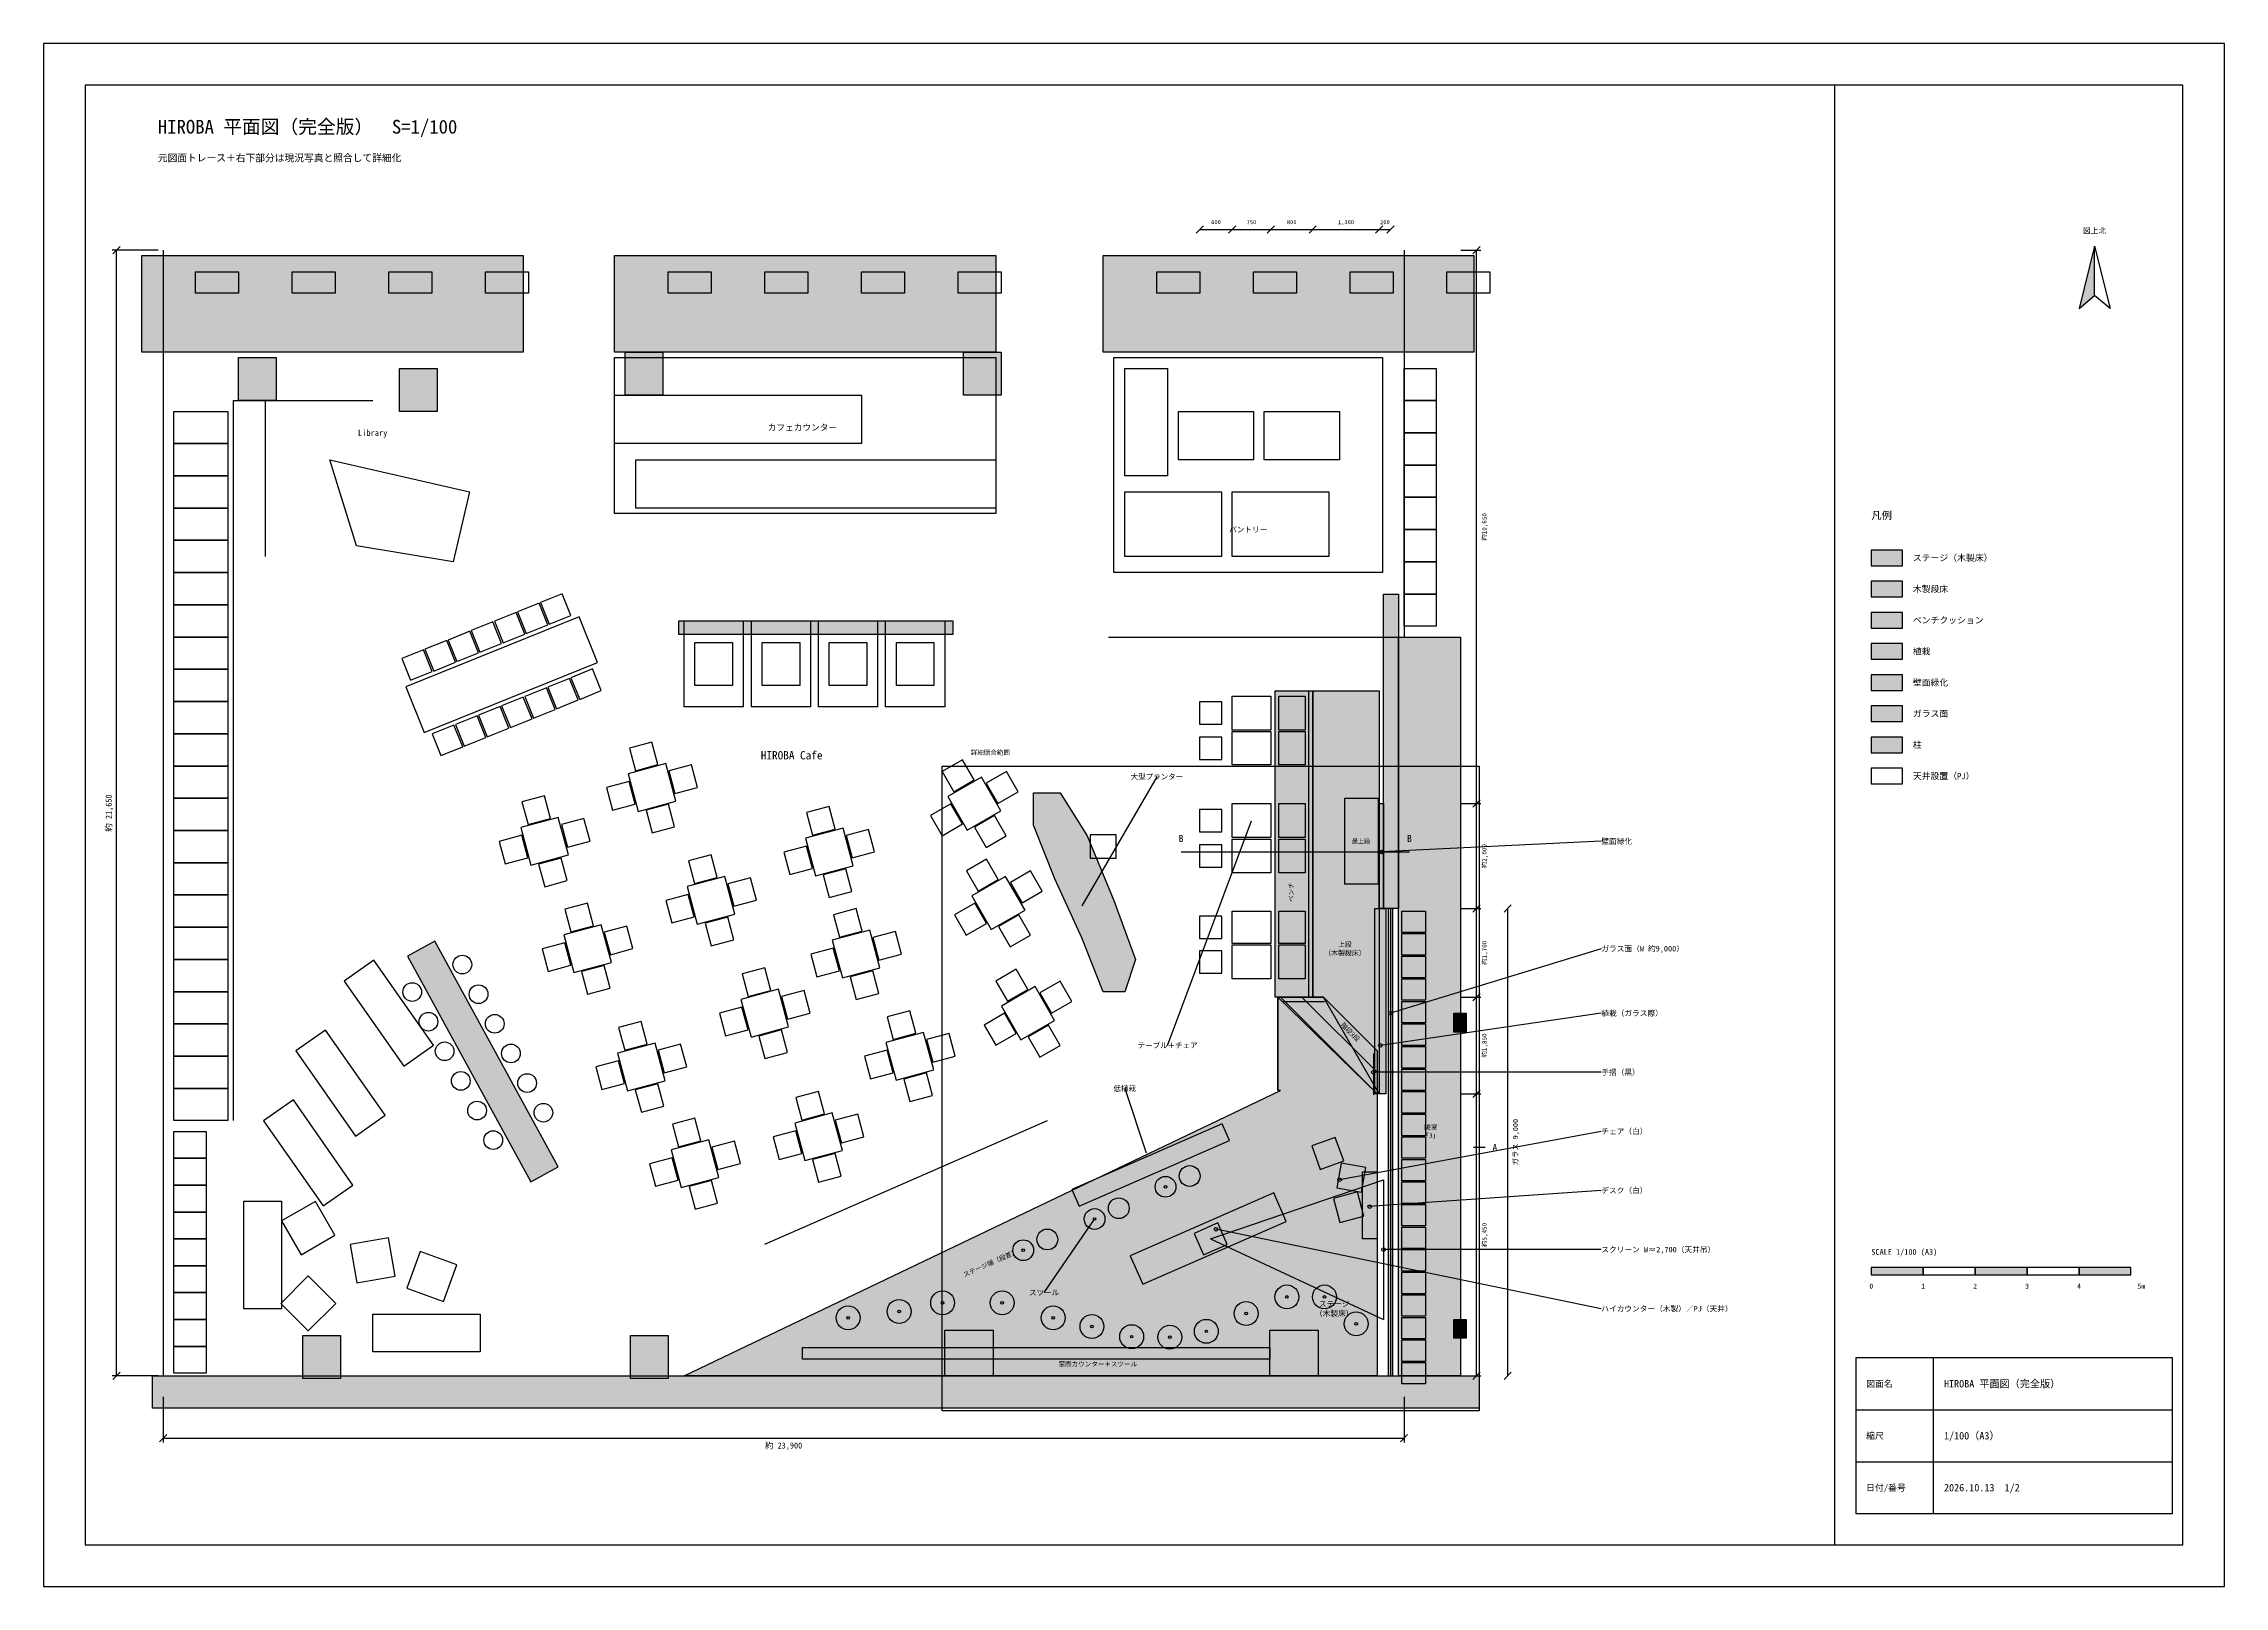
# Model space of a CAD drawing. Header units: millimetres. Extents: x 0 to 87000, y 0 to 29700.
# Drawn here: x 0 to 42000, y 0 to 29700 of the extents above; entities that cross this region are included whole.
import ezdxf
from ezdxf.enums import TextEntityAlignment as Align

# ---------------------------------------------------------------- set-up
doc = ezdxf.new("R2010")
doc.units = ezdxf.units.MM
for name, color, linetype in [('A-CEIL', 9, 'Continuous'), ('A-COLS', 8, 'Continuous'), ('A-DIMS', 2, 'Continuous'), ('A-FILL', 254, 'Continuous'), ('A-FRAME', 7, 'Continuous'), ('A-FURN', 4, 'Continuous'), ('A-GLASS', 1, 'Continuous'), ('A-PLANT', 3, 'Continuous'), ('A-TEXT', 7, 'Continuous'), ('A-WALL', 7, 'Continuous'), ('A-WOOD', 30, 'Continuous')]:
    doc.layers.add(name, color=color, linetype=linetype)
doc.styles.add('JP', font='msgothic.ttc')

msp = doc.modelspace()

# ---------------------------------------------------------------- hatches: boundary and pattern name
at = {"layer": 'A-FILL', "true_color": 0xbdbdbd}
h = msp.add_hatch(color=7, dxfattribs=at)
h.dxf.hatch_style = 1
h.paths.add_polyline_path([(1890, 25621), (9234, 25621), (9234, 23759), (1890, 23759), (1890, 25621)])
h = msp.add_hatch(color=7, dxfattribs=at)
h.dxf.hatch_style = 1
h.paths.add_polyline_path([(10993, 25621), (18338, 25621), (18338, 23759), (10993, 23759), (10993, 25621)])
h = msp.add_hatch(color=7, dxfattribs=at)
h.dxf.hatch_style = 1
h.paths.add_polyline_path([(20407, 25621), (27545, 25621), (27545, 23759), (20407, 23759), (20407, 25621)])
at = {"layer": 'A-FILL', "true_color": 0x000000}
h = msp.add_hatch(color=7, dxfattribs=at)
h.dxf.hatch_style = 1
h.paths.add_polyline_path([(39500, 25800), (39200, 24600), (39500, 24850), (39500, 25800)])
at = {"layer": 'A-FILL', "true_color": 0xa8a8a8}
h = msp.add_hatch(color=7, dxfattribs=at)
h.dxf.hatch_style = 1
h.paths.add_polyline_path([(3752, 23655), (4476, 23655), (4476, 22828), (3752, 22828), (3752, 23655)])
h = msp.add_hatch(color=7, dxfattribs=at)
h.dxf.hatch_style = 1
h.paths.add_polyline_path([(11200, 23759), (11924, 23759), (11924, 22931), (11200, 22931), (11200, 23759)])
h = msp.add_hatch(color=7, dxfattribs=at)
h.dxf.hatch_style = 1
h.paths.add_polyline_path([(17717, 23759), (18441, 23759), (18441, 22931), (17717, 22931), (17717, 23759)])
h = msp.add_hatch(color=7, dxfattribs=at)
h.dxf.hatch_style = 1
h.paths.add_polyline_path([(6855, 23448), (7579, 23448), (7579, 22621), (6855, 22621), (6855, 23448)])
at = {"layer": 'A-FILL', "true_color": 0xf1dfbd}
h = msp.add_hatch(color=7, dxfattribs=at)
h.dxf.hatch_style = 1
h.paths.add_polyline_path([(35200, 19650), (35800, 19650), (35800, 19950), (35200, 19950), (35200, 19650)])
at = {"layer": 'A-FILL', "true_color": 0xdcc095}
h = msp.add_hatch(color=7, dxfattribs=at)
h.dxf.hatch_style = 1
h.paths.add_polyline_path([(35200, 19050), (35800, 19050), (35800, 19350), (35200, 19350), (35200, 19050)])
at = {"layer": 'A-FILL', "true_color": 0x9e9e9e}
h = msp.add_hatch(color=7, dxfattribs=at)
h.dxf.hatch_style = 1
h.paths.add_polyline_path([(25807, 19103), (26097, 19103), (26097, 13052), (25807, 13052), (25807, 19103)])
at = {"layer": 'A-FILL', "true_color": 0x000000}
h = msp.add_hatch(color=7, dxfattribs=at)
h.dxf.hatch_style = 1
h.paths.add_polyline_path([(12234, 18586), (17510, 18586), (17510, 18328), (12234, 18328), (12234, 18586)])
at = {"layer": 'A-FILL', "true_color": 0xc0687a}
h = msp.add_hatch(color=7, dxfattribs=at)
h.dxf.hatch_style = 1
h.paths.add_polyline_path([(35200, 18450), (35800, 18450), (35800, 18750), (35200, 18750), (35200, 18450)])
at = {"layer": 'A-FILL', "true_color": 0xf4f4f4}
h = msp.add_hatch(color=7, dxfattribs=at)
h.dxf.hatch_style = 1
h.paths.add_polyline_path([(26097, 18276), (27286, 18276), (27286, 4052), (26097, 4052), (26097, 18276)])
at = {"layer": 'A-FILL', "true_color": 0xcfe3c4}
h = msp.add_hatch(color=7, dxfattribs=at)
h.dxf.hatch_style = 1
h.paths.add_polyline_path([(35200, 17850), (35800, 17850), (35800, 18150), (35200, 18150), (35200, 17850)])
at = {"layer": 'A-FILL', "true_color": 0xe9d3ae}
h = msp.add_hatch(color=7, dxfattribs=at)
h.dxf.hatch_style = 1
h.paths.add_polyline_path([(23717, 17241), (24441, 17241), (24441, 11345), (23717, 11345), (23717, 17241)])
at = {"layer": 'A-FILL', "true_color": 0xdcc095}
h = msp.add_hatch(color=7, dxfattribs=at)
h.dxf.hatch_style = 1
h.paths.add_polyline_path([(24441, 17241), (25724, 17241), (25724, 9483), (24648, 11345), (24441, 11345), (24441, 17241)])
at = {"layer": 'A-FILL', "true_color": 0x7fb069}
h = msp.add_hatch(color=7, dxfattribs=at)
h.dxf.hatch_style = 1
h.paths.add_polyline_path([(35200, 17250), (35800, 17250), (35800, 17550), (35200, 17550), (35200, 17250)])
at = {"layer": 'A-FILL', "true_color": 0xc0687a}
h = msp.add_hatch(color=7, dxfattribs=at)
h.dxf.hatch_style = 1
h.paths.add_polyline_path([(23790, 17138), (24297, 17138), (24297, 16486), (23790, 16486), (23790, 17138)])
at = {"layer": 'A-FILL', "true_color": 0xd6ecff}
h = msp.add_hatch(color=7, dxfattribs=at)
h.dxf.hatch_style = 1
h.paths.add_polyline_path([(35200, 16650), (35800, 16650), (35800, 16950), (35200, 16950), (35200, 16650)])
at = {"layer": 'A-FILL', "true_color": 0xc0687a}
h = msp.add_hatch(color=7, dxfattribs=at)
h.dxf.hatch_style = 1
h.paths.add_polyline_path([(23790, 16455), (24297, 16455), (24297, 15814), (23790, 15814), (23790, 16455)])
at = {"layer": 'A-FILL', "true_color": 0xa8a8a8}
h = msp.add_hatch(color=7, dxfattribs=at)
h.dxf.hatch_style = 1
h.paths.add_polyline_path([(35200, 16050), (35800, 16050), (35800, 16350), (35200, 16350), (35200, 16050)])
at = {"layer": 'A-FILL', "true_color": 0xcfe3c4}
h = msp.add_hatch(color=7, dxfattribs=at)
h.dxf.hatch_style = 1
h.paths.add_polyline_path([(19062, 15276), (19579, 15276), (20097, 14448), (20614, 13207), (21028, 12069), (20821, 11448), (20407, 11448), (19993, 12483), (19476, 13621), (19062, 14655), (19062, 15276)])
at = {"layer": 'A-FILL', "true_color": 0xc9a774}
h = msp.add_hatch(color=7, dxfattribs=at)
h.dxf.hatch_style = 1
h.paths.add_polyline_path([(25062, 15172), (25703, 15172), (25703, 13517), (25062, 13517), (25062, 15172)])
at = {"layer": 'A-FILL', "true_color": 0xc0687a}
h = msp.add_hatch(color=7, dxfattribs=at)
h.dxf.hatch_style = 1
h.paths.add_polyline_path([(23790, 15069), (24297, 15069), (24297, 14417), (23790, 14417), (23790, 15069)])
at = {"layer": 'A-FILL', "true_color": 0x7fb069}
h = msp.add_hatch(color=7, dxfattribs=at)
h.dxf.hatch_style = 1
h.paths.add_polyline_path([(25724, 15069), (25807, 15069), (25807, 13052), (25724, 13052), (25724, 15069)])
at = {"layer": 'A-FILL', "true_color": 0xc0687a}
h = msp.add_hatch(color=7, dxfattribs=at)
h.dxf.hatch_style = 1
h.paths.add_polyline_path([(23790, 14386), (24297, 14386), (24297, 13734), (23790, 13734), (23790, 14386)])
at = {"layer": 'A-FILL', "true_color": 0xcfe3c4}
h = msp.add_hatch(color=7, dxfattribs=at)
h.dxf.hatch_style = 1
h.paths.add_polyline_path([(25641, 13052), (25848, 13052), (25848, 9483), (25641, 9483), (25641, 13052)])
at = {"layer": 'A-FILL', "true_color": 0xd6ecff}
h = msp.add_hatch(color=7, dxfattribs=at)
h.dxf.hatch_style = 1
h.paths.add_polyline_path([(25896, 4052), (25986, 4052), (25986, 13052), (25896, 13052), (25896, 4052)])
at = {"layer": 'A-FILL', "true_color": 0xc0687a}
h = msp.add_hatch(color=7, dxfattribs=at)
h.dxf.hatch_style = 1
h.paths.add_polyline_path([(23790, 13000), (24297, 13000), (24297, 12379), (23790, 12379), (23790, 13000)])
at = {"layer": 'A-FILL', "true_color": 0xe6e6e6}
h = msp.add_hatch(color=7, dxfattribs=at)
h.dxf.hatch_style = 1
h.paths.add_polyline_path([(7006, 12132), (9385, 7787), (9911, 8075), (7532, 12420), (7006, 12132)])
at = {"layer": 'A-FILL', "true_color": 0xc0687a}
h = msp.add_hatch(color=7, dxfattribs=at)
h.dxf.hatch_style = 1
h.paths.add_polyline_path([(23790, 12348), (24297, 12348), (24297, 11697), (23790, 11697), (23790, 12348)])
at = {"layer": 'A-FILL', "true_color": 0xf1dfbd}
h = msp.add_hatch(color=7, dxfattribs=at)
h.dxf.hatch_style = 1
h.paths.add_polyline_path([(12338, 4052), (23821, 9545), (23769, 9545), (23769, 11345), (25683, 9483), (25683, 4052), (12338, 4052)])
at = {"layer": 'A-FILL', "true_color": 0xdcc095}
h = msp.add_hatch(color=7, dxfattribs=at)
h.dxf.hatch_style = 1
h.paths.add_polyline_path([(23769, 11345), (24648, 11345), (25683, 10310), (25683, 9483), (23769, 11345)])
at = {"layer": 'A-FILL', "true_color": 0x555555}
h = msp.add_hatch(color=7, dxfattribs=at)
h.dxf.hatch_style = 1
h.paths.add_polyline_path([(27162, 11034), (27400, 11034), (27400, 10672), (27162, 10672), (27162, 11034)])
at = {"layer": 'A-FILL', "true_color": 0xcfe3c4}
h = msp.add_hatch(color=7, dxfattribs=at)
h.dxf.hatch_style = 1
h.paths.add_polyline_path([(19944, 7321), (22841, 8583), (22701, 8904), (19804, 7642), (19944, 7321)])
at = {"layer": 'A-FILL', "true_color": 0xe8cfa3}
h = msp.add_hatch(color=7, dxfattribs=at)
h.dxf.hatch_style = 1
h.paths.add_polyline_path([(21169, 5815), (23931, 7025), (23690, 7575), (20928, 6364), (21169, 5815)])
at = {"layer": 'A-FILL', "true_color": 0x000000}
h = msp.add_hatch(color=7, dxfattribs=at)
h.dxf.hatch_style = 1
h.paths.add_polyline_path([(35200, 6000), (36200, 6000), (36200, 6140), (35200, 6140), (35200, 6000)])
h = msp.add_hatch(color=7, dxfattribs=at)
h.dxf.hatch_style = 1
h.paths.add_polyline_path([(37200, 6000), (38200, 6000), (38200, 6140), (37200, 6140), (37200, 6000)])
h = msp.add_hatch(color=7, dxfattribs=at)
h.dxf.hatch_style = 1
h.paths.add_polyline_path([(39200, 6000), (40200, 6000), (40200, 6140), (39200, 6140), (39200, 6000)])
at = {"layer": 'A-FILL', "true_color": 0x555555}
h = msp.add_hatch(color=7, dxfattribs=at)
h.dxf.hatch_style = 1
h.paths.add_polyline_path([(27162, 5138), (27400, 5138), (27400, 4776), (27162, 4776), (27162, 5138)])
at = {"layer": 'A-FILL', "true_color": 0xa8a8a8}
h = msp.add_hatch(color=7, dxfattribs=at)
h.dxf.hatch_style = 1
h.paths.add_polyline_path([(4993, 4828), (5717, 4828), (5717, 4000), (4993, 4000), (4993, 4828)])
h = msp.add_hatch(color=7, dxfattribs=at)
h.dxf.hatch_style = 1
h.paths.add_polyline_path([(11303, 4828), (12028, 4828), (12028, 4000), (11303, 4000), (11303, 4828)])
h = msp.add_hatch(color=7, dxfattribs=at)
h.dxf.hatch_style = 1
h.paths.add_polyline_path([(17355, 4931), (18286, 4931), (18286, 4052), (17355, 4052), (17355, 4931)])
h = msp.add_hatch(color=7, dxfattribs=at)
h.dxf.hatch_style = 1
h.paths.add_polyline_path([(23614, 4931), (24545, 4931), (24545, 4052), (23614, 4052), (23614, 4931)])
at = {"layer": 'A-FILL', "true_color": 0xe7e7e7}
h = msp.add_hatch(color=7, dxfattribs=at)
h.dxf.hatch_style = 1
h.paths.add_polyline_path([(14614, 4600), (23614, 4600), (23614, 4372), (14614, 4372), (14614, 4600)])
at = {"layer": 'A-FILL', "true_color": 0x222222}
h = msp.add_hatch(color=7, dxfattribs=at)
h.dxf.hatch_style = 1
h.paths.add_polyline_path([(2097, 4052), (27648, 4052), (27648, 3431), (2097, 3431), (2097, 4052)])

# ---------------------------------------------------------------- linework, layer by layer
at = {"layer": 'A-CEIL'}
for points in [[(5510, 21690), (8200, 21069), (7890, 19724), (6028, 20034), (5510, 21690)], [(35200, 15450), (35800, 15450), (35800, 15750), (35200, 15750), (35200, 15450)], [(20157, 14016), (20657, 14016), (20657, 14466), (20157, 14466), (20157, 14016)], [(22337, 6383), (22795, 6584), (22615, 6996), (22157, 6795), (22337, 6383)]]:
    msp.add_lwpolyline(points, close=True, dxfattribs=at)
for points in [[(22476, 6690), (25807, 7828)], [(25807, 7828), (25807, 5138)], [(22476, 6690), (25807, 5138)]]:
    msp.add_lwpolyline(points, dxfattribs=at)
at = {"layer": 'A-COLS'}
for points in [[(3752, 23655), (4476, 23655), (4476, 22828), (3752, 22828), (3752, 23655)], [(11200, 23759), (11924, 23759), (11924, 22931), (11200, 22931), (11200, 23759)], [(17717, 23759), (18441, 23759), (18441, 22931), (17717, 22931), (17717, 23759)], [(6855, 23448), (7579, 23448), (7579, 22621), (6855, 22621), (6855, 23448)], [(35200, 16050), (35800, 16050), (35800, 16350), (35200, 16350), (35200, 16050)], [(4993, 4828), (5717, 4828), (5717, 4000), (4993, 4000), (4993, 4828)], [(11303, 4828), (12028, 4828), (12028, 4000), (11303, 4000), (11303, 4828)], [(17355, 4931), (18286, 4931), (18286, 4052), (17355, 4052), (17355, 4931)], [(23614, 4931), (24545, 4931), (24545, 4052), (23614, 4052), (23614, 4931)]]:
    msp.add_lwpolyline(points, close=True, dxfattribs=at)
at = {"layer": 'A-DIMS'}
for points in [[(22199, 26054), (22339, 26194)], [(22269, 26124), (22890, 26124)], [(22820, 26054), (22960, 26194)], [(22820, 26054), (22960, 26194)], [(22890, 26124), (23634, 26124)], [(23564, 26054), (23704, 26194)], [(23564, 26054), (23704, 26194)], [(23634, 26124), (24441, 26124)], [(24371, 26054), (24511, 26194)], [(24371, 26054), (24511, 26194)], [(24441, 26124), (25724, 26124)], [(25654, 26054), (25794, 26194)], [(25654, 26054), (25794, 26194)], [(25724, 26124), (25941, 26124)], [(25871, 26054), (26011, 26194)], [(2203, 25724), (1323, 25724)], [(1333, 25654), (1473, 25794)], [(1403, 4052), (1403, 25724)], [(27297, 25724), (27677, 25724)], [(27527, 25654), (27667, 25794)], [(27597, 15069), (27597, 25724)], [(27527, 14999), (27667, 15139)], [(27527, 14999), (27667, 15139)], [(27297, 15069), (27677, 15069)], [(27297, 15069), (27677, 15069)], [(27597, 13052), (27597, 15069)], [(21907, 14138), (26303, 14138)], [(27297, 13052), (27677, 13052)], [(27297, 13052), (27677, 13052)], [(27527, 12982), (27667, 13122)], [(27527, 12982), (27667, 13122)], [(27597, 11345), (27597, 13052)], [(28127, 12982), (28267, 13122)], [(28197, 4052), (28197, 13052)], [(27297, 11345), (27677, 11345)], [(27297, 11345), (27677, 11345)], [(27527, 11275), (27667, 11415)], [(27527, 11275), (27667, 11415)], [(27597, 9483), (27597, 11345)], [(27297, 9483), (27677, 9483)], [(27297, 9483), (27677, 9483)], [(27527, 9413), (27667, 9553)], [(27527, 9413), (27667, 9553)], [(27597, 4052), (27597, 9483)], [(2203, 4052), (1323, 4052)], [(1333, 3982), (1473, 4122)], [(27297, 4052), (27677, 4052)], [(27527, 3982), (27667, 4122)], [(28127, 3982), (28267, 4122)], [(2303, 3652), (2303, 2772)], [(26200, 3652), (26200, 2772)], [(2233, 2782), (2373, 2922)], [(2303, 2852), (26200, 2852)], [(26130, 2782), (26270, 2922)]]:
    msp.add_lwpolyline(points, dxfattribs=at)
at = {"layer": 'A-FRAME'}
msp.add_lwpolyline([(17303, 15793), (27648, 15793), (27648, 3379), (17303, 3379), (17303, 15793)], close=True, dxfattribs=at)
at = {"layer": 'A-FURN'}
for points in [[(0, 0), (42000, 0), (42000, 29700), (0, 29700), (0, 0)], [(800, 800), (41200, 800), (41200, 28900), (800, 28900), (800, 800)], [(1890, 25621), (9234, 25621), (9234, 23759), (1890, 23759), (1890, 25621)], [(10993, 25621), (18338, 25621), (18338, 23759), (10993, 23759), (10993, 25621)], [(20407, 25621), (27545, 25621), (27545, 23759), (20407, 23759), (20407, 25621)], [(39500, 25800), (39200, 24600), (39500, 24850), (39500, 25800)], [(39500, 25800), (39800, 24600), (39500, 24850), (39500, 25800)], [(2924, 25310), (3752, 25310), (3752, 24897), (2924, 24897), (2924, 25310)], [(4786, 25310), (5614, 25310), (5614, 24897), (4786, 24897), (4786, 25310)], [(6648, 25310), (7476, 25310), (7476, 24897), (6648, 24897), (6648, 25310)], [(8510, 25310), (9338, 25310), (9338, 24897), (8510, 24897), (8510, 25310)], [(12028, 25310), (12855, 25310), (12855, 24897), (12028, 24897), (12028, 25310)], [(13890, 25310), (14717, 25310), (14717, 24897), (13890, 24897), (13890, 25310)], [(15752, 25310), (16579, 25310), (16579, 24897), (15752, 24897), (15752, 25310)], [(17614, 25310), (18441, 25310), (18441, 24897), (17614, 24897), (17614, 25310)], [(21441, 25310), (22269, 25310), (22269, 24897), (21441, 24897), (21441, 25310)], [(23303, 25310), (24131, 25310), (24131, 24897), (23303, 24897), (23303, 25310)], [(25166, 25310), (25993, 25310), (25993, 24897), (25166, 24897), (25166, 25310)], [(27028, 25310), (27855, 25310), (27855, 24897), (27028, 24897), (27028, 25310)], [(10993, 23655), (18338, 23655), (18338, 20655), (10993, 20655), (10993, 23655)], [(20614, 23655), (25786, 23655), (25786, 19517), (20614, 19517), (20614, 23655)], [(20821, 23448), (21648, 23448), (21648, 21379), (20821, 21379), (20821, 23448)], [(26200, 23448), (26821, 23448), (26821, 22828), (26200, 22828), (26200, 23448)], [(10993, 22931), (15752, 22931), (15752, 22000), (10993, 22000), (10993, 22931)], [(26200, 22828), (26821, 22828), (26821, 22207), (26200, 22207), (26200, 22828)], [(2510, 22621), (3545, 22621), (3545, 22000), (2510, 22000), (2510, 22621)], [(21855, 22621), (23303, 22621), (23303, 21690), (21855, 21690), (21855, 22621)], [(23510, 22621), (24959, 22621), (24959, 21690), (23510, 21690), (23510, 22621)], [(2510, 22000), (3545, 22000), (3545, 21379), (2510, 21379), (2510, 22000)], [(26200, 22207), (26821, 22207), (26821, 21586), (26200, 21586), (26200, 22207)], [(11407, 21690), (18338, 21690), (18338, 20759), (11407, 20759), (11407, 21690)], [(26200, 21586), (26821, 21586), (26821, 20966), (26200, 20966), (26200, 21586)], [(2510, 21379), (3545, 21379), (3545, 20759), (2510, 20759), (2510, 21379)], [(20821, 21069), (22683, 21069), (22683, 19828), (20821, 19828), (20821, 21069)], [(22890, 21069), (24752, 21069), (24752, 19828), (22890, 19828), (22890, 21069)], [(2510, 20759), (3545, 20759), (3545, 20138), (2510, 20138), (2510, 20759)], [(26200, 20966), (26821, 20966), (26821, 20345), (26200, 20345), (26200, 20966)], [(26200, 20345), (26821, 20345), (26821, 19724), (26200, 19724), (26200, 20345)], [(2510, 20138), (3545, 20138), (3545, 19517), (2510, 19517), (2510, 20138)], [(2510, 19517), (3545, 19517), (3545, 18897), (2510, 18897), (2510, 19517)], [(26200, 19724), (26821, 19724), (26821, 19103), (26200, 19103), (26200, 19724)], [(9294, 18342), (9711, 18510), (9543, 18927), (9126, 18759), (9294, 18342)], [(9739, 18521), (10157, 18690), (9988, 19107), (9571, 18939), (9739, 18521)], [(26200, 19103), (26821, 19103), (26821, 18483), (26200, 18483), (26200, 19103)], [(2510, 18897), (3545, 18897), (3545, 18276), (2510, 18276), (2510, 18897)], [(7330, 16437), (10668, 17786), (10312, 18666), (6974, 17318), (7330, 16437)], [(8404, 17982), (8821, 18151), (8653, 18568), (8236, 18399), (8404, 17982)], [(8849, 18162), (9266, 18330), (9098, 18748), (8681, 18579), (8849, 18162)], [(12234, 18586), (17510, 18586), (17510, 18328), (12234, 18328), (12234, 18586)], [(12338, 18586), (13476, 18586), (13476, 16931), (12338, 16931), (12338, 18586)], [(13631, 18586), (14769, 18586), (14769, 16931), (13631, 16931), (13631, 18586)], [(14924, 18586), (16062, 18586), (16062, 16931), (14924, 16931), (14924, 18586)], [(16217, 18586), (17355, 18586), (17355, 16931), (16217, 16931), (16217, 18586)], [(35200, 18450), (35800, 18450), (35800, 18750), (35200, 18750), (35200, 18450)], [(2510, 18276), (3545, 18276), (3545, 17655), (2510, 17655), (2510, 18276)], [(7514, 17622), (7931, 17791), (7763, 18208), (7345, 18040), (7514, 17622)], [(7959, 17802), (8376, 17971), (8208, 18388), (7791, 18219), (7959, 17802)], [(12545, 18172), (13269, 18172), (13269, 17345), (12545, 17345), (12545, 18172)], [(13838, 18172), (14562, 18172), (14562, 17345), (13838, 17345), (13838, 18172)], [(15131, 18172), (15855, 18172), (15855, 17345), (15131, 17345), (15131, 18172)], [(16424, 18172), (17148, 18172), (17148, 17345), (16424, 17345), (16424, 18172)], [(26097, 18276), (27286, 18276), (27286, 4052), (26097, 4052), (26097, 18276)], [(2510, 17655), (3545, 17655), (3545, 17034), (2510, 17034), (2510, 17655)], [(7069, 17443), (7486, 17611), (7318, 18028), (6900, 17860), (7069, 17443)], [(10324, 17075), (10741, 17244), (10572, 17661), (10155, 17492), (10324, 17075)], [(9434, 16715), (9851, 16884), (9682, 17301), (9265, 17133), (9434, 16715)], [(9879, 16895), (10296, 17064), (10127, 17481), (9710, 17312), (9879, 16895)], [(23717, 17241), (24441, 17241), (24441, 11345), (23717, 11345), (23717, 17241)], [(2510, 17034), (3545, 17034), (3545, 16414), (2510, 16414), (2510, 17034)], [(8544, 16356), (8961, 16524), (8792, 16942), (8375, 16773), (8544, 16356)], [(8989, 16536), (9406, 16704), (9237, 17121), (8820, 16953), (8989, 16536)], [(22261, 16597), (22691, 16597), (22691, 17027), (22261, 17027), (22261, 16597)], [(22890, 17138), (23634, 17138), (23634, 16486), (22890, 16486), (22890, 17138)], [(23790, 17138), (24297, 17138), (24297, 16486), (23790, 16486), (23790, 17138)], [(2510, 16414), (3545, 16414), (3545, 15793), (2510, 15793), (2510, 16414)], [(7653, 15996), (8071, 16165), (7902, 16582), (7485, 16413), (7653, 15996)], [(8098, 16176), (8516, 16345), (8347, 16762), (7930, 16593), (8098, 16176)], [(22890, 16455), (23634, 16455), (23634, 15814), (22890, 15814), (22890, 16455)], [(23790, 16455), (24297, 16455), (24297, 15814), (23790, 15814), (23790, 16455)], [(11832, 15819), (11716, 16254), (11281, 16137), (11398, 15703), (11832, 15819)], [(22261, 15919), (22691, 15919), (22691, 16349), (22261, 16349), (22261, 15919)], [(2510, 15793), (3545, 15793), (3545, 15172), (2510, 15172), (2510, 15793)], [(11452, 14920), (12177, 15114), (11982, 15839), (11258, 15644), (11452, 14920)], [(12157, 15264), (12592, 15381), (12475, 15815), (12041, 15699), (12157, 15264)], [(17921, 15524), (17696, 15913), (17307, 15688), (17532, 15299), (17921, 15524)], [(17787, 14557), (18436, 14932), (18061, 15581), (17412, 15206), (17787, 14557)], [(18379, 15072), (18768, 15297), (18543, 15686), (18154, 15461), (18379, 15072)], [(2510, 15172), (3545, 15172), (3545, 14552), (2510, 14552), (2510, 15172)], [(9763, 14785), (9647, 15219), (9212, 15103), (9329, 14668), (9763, 14785)], [(11277, 15494), (10843, 15378), (10959, 14943), (11394, 15060), (11277, 15494)], [(9383, 13886), (10108, 14080), (9913, 14804), (9189, 14610), (9383, 13886)], [(10088, 14230), (10523, 14346), (10406, 14781), (9972, 14664), (10088, 14230)], [(11602, 14940), (11719, 14505), (12153, 14621), (12037, 15056), (11602, 14940)], [(15246, 14578), (15130, 15012), (14695, 14896), (14811, 14461), (15246, 14578)], [(17470, 15066), (17080, 14841), (17305, 14452), (17695, 14677), (17470, 15066)], [(17927, 14614), (18152, 14225), (18541, 14450), (18316, 14839), (17927, 14614)], [(22261, 14528), (22691, 14528), (22691, 14958), (22261, 14958), (22261, 14528)], [(22890, 15069), (23634, 15069), (23634, 14417), (22890, 14417), (22890, 15069)], [(23790, 15069), (24297, 15069), (24297, 14417), (23790, 14417), (23790, 15069)], [(2510, 14552), (3545, 14552), (3545, 13931), (2510, 13931), (2510, 14552)], [(9209, 14460), (8774, 14343), (8890, 13909), (9325, 14025), (9209, 14460)], [(14866, 13679), (15590, 13873), (15396, 14597), (14672, 14403), (14866, 13679)], [(15571, 14023), (16005, 14139), (15889, 14574), (15454, 14457), (15571, 14023)], [(22890, 14386), (23634, 14386), (23634, 13734), (22890, 13734), (22890, 14386)], [(23790, 14386), (24297, 14386), (24297, 13734), (23790, 13734), (23790, 14386)], [(2510, 13931), (3545, 13931), (3545, 13310), (2510, 13310), (2510, 13931)], [(9533, 13905), (9650, 13470), (10084, 13587), (9968, 14022), (9533, 13905)], [(12970, 13647), (12854, 14081), (12419, 13965), (12536, 13530), (12970, 13647)], [(14691, 14253), (14257, 14137), (14373, 13702), (14808, 13818), (14691, 14253)], [(18387, 13610), (18162, 13999), (17772, 13774), (17997, 13385), (18387, 13610)], [(22261, 13845), (22691, 13845), (22691, 14275), (22261, 14275), (22261, 13845)], [(12590, 12748), (13314, 12942), (13120, 13666), (12396, 13472), (12590, 12748)], [(13295, 13092), (13730, 13208), (13613, 13643), (13178, 13526), (13295, 13092)], [(15016, 13698), (15132, 13263), (15567, 13380), (15451, 13815), (15016, 13698)], [(18252, 12643), (18902, 13018), (18527, 13667), (17877, 13292), (18252, 12643)], [(18844, 13158), (19234, 13383), (19009, 13773), (18619, 13548), (18844, 13158)], [(2510, 13310), (3545, 13310), (3545, 12690), (2510, 12690), (2510, 13310)], [(10591, 12716), (10474, 13150), (10040, 13034), (10156, 12599), (10591, 12716)], [(12415, 13322), (11981, 13206), (12097, 12771), (12532, 12887), (12415, 13322)], [(15763, 12612), (15647, 13047), (15212, 12930), (15329, 12496), (15763, 12612)], [(17935, 13153), (17545, 12928), (17770, 12538), (18160, 12763), (17935, 13153)], [(2510, 12690), (3545, 12690), (3545, 12069), (2510, 12069), (2510, 12690)], [(10211, 11817), (10935, 12011), (10741, 12735), (10017, 12541), (10211, 11817)], [(10916, 12161), (11350, 12277), (11234, 12712), (10799, 12595), (10916, 12161)], [(12740, 12767), (12857, 12332), (13291, 12449), (13175, 12884), (12740, 12767)], [(15383, 11713), (16108, 11907), (15913, 12632), (15189, 12438), (15383, 11713)], [(16088, 12057), (16523, 12174), (16406, 12608), (15972, 12492), (16088, 12057)], [(18392, 12701), (18617, 12311), (19007, 12536), (18782, 12926), (18392, 12701)], [(22261, 12475), (22691, 12475), (22691, 12905), (22261, 12905), (22261, 12475)], [(22890, 13000), (23634, 13000), (23634, 12379), (22890, 12379), (22890, 13000)], [(23790, 13000), (24297, 13000), (24297, 12379), (23790, 12379), (23790, 13000)], [(26159, 13000), (26614, 13000), (26614, 12586), (26159, 12586), (26159, 13000)], [(7006, 12132), (9385, 7787), (9911, 8075), (7532, 12420), (7006, 12132)], [(10036, 12391), (9601, 12274), (9718, 11840), (10153, 11956), (10036, 12391)], [(15209, 12288), (14774, 12171), (14890, 11736), (15325, 11853), (15209, 12288)], [(22261, 11807), (22691, 11807), (22691, 12237), (22261, 12237), (22261, 11807)], [(22890, 12348), (23634, 12348), (23634, 11697), (22890, 11697), (22890, 12348)], [(23790, 12348), (24297, 12348), (24297, 11697), (23790, 11697), (23790, 12348)], [(26159, 12566), (26614, 12566), (26614, 12152), (26159, 12152), (26159, 12566)], [(2510, 12069), (3545, 12069), (3545, 11448), (2510, 11448), (2510, 12069)], [(5788, 11653), (6935, 10015), (7509, 10416), (6361, 12054), (5788, 11653)], [(10361, 11836), (10477, 11401), (10912, 11518), (10795, 11953), (10361, 11836)], [(14005, 11474), (13888, 11909), (13454, 11792), (13570, 11358), (14005, 11474)], [(15533, 11733), (15650, 11298), (16084, 11414), (15968, 11849), (15533, 11733)], [(18956, 11489), (18731, 11879), (18341, 11654), (18566, 11264), (18956, 11489)], [(26159, 12131), (26614, 12131), (26614, 11717), (26159, 11717), (26159, 12131)], [(2510, 11448), (3545, 11448), (3545, 10828), (2510, 10828), (2510, 11448)], [(12338, 4052), (23821, 9545), (23769, 9545), (23769, 11345), (25683, 9483), (25683, 4052), (12338, 4052)], [(13624, 10575), (14349, 10769), (14155, 11494), (13430, 11300), (13624, 10575)], [(14329, 10919), (14764, 11036), (14648, 11471), (14213, 11354), (14329, 10919)], [(18821, 10522), (19471, 10897), (19096, 11547), (18446, 11172), (18821, 10522)], [(19413, 11037), (19803, 11262), (19578, 11652), (19188, 11427), (19413, 11037)], [(23769, 11345), (24648, 11345), (25683, 10310), (25683, 9483), (23769, 11345)], [(26159, 11697), (26614, 11697), (26614, 11283), (26159, 11283), (26159, 11697)], [(13450, 11150), (13015, 11033), (13132, 10598), (13566, 10715), (13450, 11150)], [(16798, 10647), (16681, 11081), (16247, 10965), (16363, 10530), (16798, 10647)], [(18504, 11032), (18114, 10807), (18339, 10417), (18729, 10642), (18504, 11032)], [(26159, 11262), (26614, 11262), (26614, 10848), (26159, 10848), (26159, 11262)], [(27162, 11034), (27400, 11034), (27400, 10672), (27162, 10672), (27162, 11034)], [(2510, 10828), (3545, 10828), (3545, 10207), (2510, 10207), (2510, 10828)], [(4857, 10308), (6004, 8670), (6578, 9071), (5430, 10710), (4857, 10308)], [(11625, 10440), (11509, 10874), (11074, 10758), (11191, 10323), (11625, 10440)], [(13775, 10595), (13891, 10160), (14326, 10277), (14209, 10711), (13775, 10595)], [(16418, 9748), (17142, 9942), (16948, 10666), (16223, 10472), (16418, 9748)], [(17123, 10092), (17557, 10208), (17441, 10643), (17006, 10526), (17123, 10092)], [(18961, 10580), (19186, 10190), (19576, 10415), (19351, 10805), (18961, 10580)], [(26159, 10828), (26614, 10828), (26614, 10414), (26159, 10414), (26159, 10828)], [(2510, 10207), (3545, 10207), (3545, 9586), (2510, 9586), (2510, 10207)], [(11071, 10115), (10636, 9999), (10752, 9564), (11187, 9680), (11071, 10115)], [(11245, 9541), (11970, 9735), (11776, 10459), (11051, 10265), (11245, 9541)], [(11950, 9885), (12385, 10001), (12268, 10436), (11834, 10320), (11950, 9885)], [(16243, 10322), (15808, 10206), (15925, 9771), (16359, 9887), (16243, 10322)], [(26159, 10393), (26614, 10393), (26614, 9979), (26159, 9979), (26159, 10393)], [(11395, 9560), (11512, 9126), (11946, 9242), (11830, 9677), (11395, 9560)], [(16568, 9767), (16684, 9332), (17119, 9449), (17002, 9884), (16568, 9767)], [(26159, 9959), (26614, 9959), (26614, 9545), (26159, 9545), (26159, 9959)], [(2510, 9586), (3545, 9586), (3545, 8966), (2510, 8966), (2510, 9586)], [(4236, 8963), (5383, 7325), (5957, 7726), (4810, 9365), (4236, 8963)], [(15039, 9095), (14923, 9530), (14488, 9413), (14605, 8978), (15039, 9095)], [(26159, 9524), (26614, 9524), (26614, 9110), (26159, 9110), (26159, 9524)], [(12660, 8578), (12543, 9012), (12109, 8896), (12225, 8461), (12660, 8578)], [(14659, 8196), (15383, 8390), (15189, 9114), (14465, 8920), (14659, 8196)], [(15364, 8540), (15799, 8657), (15682, 9091), (15247, 8975), (15364, 8540)], [(26159, 9090), (26614, 9090), (26614, 8676), (26159, 8676), (26159, 9090)], [(2510, 8759), (3131, 8759), (3131, 8241), (2510, 8241), (2510, 8759)], [(12280, 7679), (13004, 7873), (12810, 8597), (12086, 8403), (12280, 7679)], [(12985, 8023), (13419, 8139), (13303, 8574), (12868, 8457), (12985, 8023)], [(14484, 8770), (14050, 8654), (14166, 8219), (14601, 8336), (14484, 8770)], [(24588, 8027), (25039, 8191), (24874, 8642), (24423, 8478), (24588, 8027)], [(26159, 8655), (26614, 8655), (26614, 8241), (26159, 8241), (26159, 8655)], [(2510, 8241), (3131, 8241), (3131, 7724), (2510, 7724), (2510, 8241)], [(12105, 8253), (11670, 8137), (11787, 7702), (12222, 7818), (12105, 8253)], [(14809, 8215), (14926, 7781), (15360, 7897), (15244, 8332), (14809, 8215)], [(24908, 7674), (25381, 7591), (25464, 8064), (24992, 8147), (24908, 7674)], [(25403, 7983), (25683, 7983), (25683, 6690), (25403, 6690), (25403, 7983)], [(26159, 8221), (26614, 8221), (26614, 7807), (26159, 7807), (26159, 8221)], [(2510, 7724), (3131, 7724), (3131, 7207), (2510, 7207), (2510, 7724)], [(12430, 7698), (12546, 7263), (12981, 7380), (12864, 7815), (12430, 7698)], [(24965, 7006), (25428, 7130), (25304, 7594), (24841, 7470), (24965, 7006)], [(26159, 7786), (26614, 7786), (26614, 7372), (26159, 7372), (26159, 7786)], [(2510, 7207), (3131, 7207), (3131, 6690), (2510, 6690), (2510, 7207)], [(3855, 7414), (4579, 7414), (4579, 5345), (3855, 5345), (3855, 7414)], [(4959, 6384), (5609, 6759), (5234, 7409), (4584, 7034), (4959, 6384)], [(26159, 7352), (26614, 7352), (26614, 6938), (26159, 6938), (26159, 7352)], [(26159, 6917), (26614, 6917), (26614, 6503), (26159, 6503), (26159, 6917)], [(2510, 6690), (3131, 6690), (3131, 6172), (2510, 6172), (2510, 6690)], [(6034, 5841), (6772, 5972), (6642, 6710), (5904, 6580), (6034, 5841)], [(6995, 5741), (7700, 5485), (7957, 6190), (7252, 6446), (6995, 5741)], [(26159, 6483), (26614, 6483), (26614, 6069), (26159, 6069), (26159, 6483)], [(2510, 6172), (3131, 6172), (3131, 5655), (2510, 5655), (2510, 6172)], [(5097, 4918), (5627, 5448), (5097, 5979), (4566, 5448), (5097, 4918)], [(26159, 6048), (26614, 6048), (26614, 5634), (26159, 5634), (26159, 6048)], [(35200, 6000), (36200, 6000), (36200, 6140), (35200, 6140), (35200, 6000)], [(36200, 6000), (37200, 6000), (37200, 6140), (36200, 6140), (36200, 6000)], [(37200, 6000), (38200, 6000), (38200, 6140), (37200, 6140), (37200, 6000)], [(38200, 6000), (39200, 6000), (39200, 6140), (38200, 6140), (38200, 6000)], [(39200, 6000), (40200, 6000), (40200, 6140), (39200, 6140), (39200, 6000)], [(2510, 5655), (3131, 5655), (3131, 5138), (2510, 5138), (2510, 5655)], [(26159, 5614), (26614, 5614), (26614, 5200), (26159, 5200), (26159, 5614)], [(2510, 5138), (3131, 5138), (3131, 4621), (2510, 4621), (2510, 5138)], [(6338, 5241), (8407, 5241), (8407, 4517), (6338, 4517), (6338, 5241)], [(26159, 5179), (26614, 5179), (26614, 4766), (26159, 4766), (26159, 5179)], [(27162, 5138), (27400, 5138), (27400, 4776), (27162, 4776), (27162, 5138)], [(2510, 4621), (3131, 4621), (3131, 4103), (2510, 4103), (2510, 4621)], [(26159, 4745), (26614, 4745), (26614, 4331), (26159, 4331), (26159, 4745)], [(14614, 4600), (23614, 4600), (23614, 4372), (14614, 4372), (14614, 4600)], [(26159, 4310), (26614, 4310), (26614, 3897), (26159, 3897), (26159, 4310)], [(34900, 1400), (41000, 1400), (41000, 4400), (34900, 4400), (34900, 1400)], [(2097, 4052), (27648, 4052), (27648, 3431), (2097, 3431), (2097, 4052)]]:
    msp.add_lwpolyline(points, close=True, dxfattribs=at)
for points in [[(34500, 800), (34500, 28900)], [(3648, 22828), (3648, 8966)], [(3648, 22828), (6338, 22828)], [(4269, 22828), (4269, 19828)], [(20510, 18276), (27286, 18276)], [(27286, 18276), (27286, 4052)], [(23852, 11262), (24669, 11262)], [(25610, 10259), (25610, 9462)], [(36400, 1400), (36400, 4400)], [(34900, 3400), (41000, 3400)], [(34900, 2400), (41000, 2400)]]:
    msp.add_lwpolyline(points, dxfattribs=at)
for centre, radius in [((8064, 11970), 180), ((7099, 11442), 180), ((8376, 11400), 180), ((7411, 10871), 180), ((8688, 10830), 180), ((7723, 10301), 180), ((9000, 10260), 180), ((8035, 9731), 180), ((9312, 9689), 180), ((25610, 9897), 35), ((8348, 9161), 180), ((9625, 9119), 180), ((8660, 8591), 180), ((22072, 7900), 200), ((21607, 7693), 200), ((21607, 7693), 25), ((24959, 7828), 35), ((20241, 7072), 200), ((20707, 7279), 200), ((25538, 7310), 35), ((19331, 6679), 200), ((20241, 7072), 25), ((22579, 6876), 35), ((18866, 6472), 200), ((18866, 6472), 25), ((25807, 6483), 35), ((16476, 5293), 230), ((17314, 5459), 230), ((17314, 5459), 25), ((18462, 5459), 230), ((18462, 5459), 25), ((23159, 5252), 230), ((23945, 5572), 230), ((23945, 5572), 25), ((24669, 5572), 230), ((24669, 5572), 25), ((15493, 5169), 230), ((15493, 5169), 25), ((16476, 5293), 25), ((19445, 5169), 230), ((19445, 5169), 25), ((20190, 5003), 230), ((22393, 4910), 230), ((23159, 5252), 25), ((25279, 5055), 230), ((25279, 5055), 25), ((20190, 5003), 25), ((20955, 4807), 230), ((20955, 4807), 25), ((21690, 4797), 230), ((21690, 4797), 25), ((22393, 4910), 25)]:
    msp.add_circle(centre, radius, dxfattribs=at)
at = {"layer": 'A-GLASS'}
for points in [[(35200, 16650), (35800, 16650), (35800, 16950), (35200, 16950), (35200, 16650)], [(25896, 4052), (25986, 4052), (25986, 13052), (25896, 13052), (25896, 4052)]]:
    msp.add_lwpolyline(points, close=True, dxfattribs=at)
msp.add_lwpolyline([(25941, 13052), (25941, 4052)], dxfattribs=at)
msp.add_circle((25941, 11034), 35, dxfattribs=at)
at = {"layer": 'A-PLANT'}
for points in [[(35200, 17850), (35800, 17850), (35800, 18150), (35200, 18150), (35200, 17850)], [(35200, 17250), (35800, 17250), (35800, 17550), (35200, 17550), (35200, 17250)], [(19062, 15276), (19579, 15276), (20097, 14448), (20614, 13207), (21028, 12069), (20821, 11448), (20407, 11448), (19993, 12483), (19476, 13621), (19062, 14655), (19062, 15276)], [(25724, 15069), (25807, 15069), (25807, 13052), (25724, 13052), (25724, 15069)], [(25641, 13052), (25848, 13052), (25848, 9483), (25641, 9483), (25641, 13052)], [(19944, 7321), (22841, 8583), (22701, 8904), (19804, 7642), (19944, 7321)]]:
    msp.add_lwpolyline(points, close=True, dxfattribs=at)
for centre in [(25766, 14138), (25745, 10414)]:
    msp.add_circle(centre, 35, dxfattribs=at)
at = {"layer": 'A-TEXT'}
for p, q in [((21441, 15586), (19993, 13103)), ((21648, 10414), (23262, 14738)), ((30000, 14345), (25766, 14138)), ((30000, 12276), (25941, 11034)), ((30000, 11034), (25745, 10414)), ((30000, 9897), (25610, 9897)), ((20821, 9586), (21234, 8345)), ((30000, 8759), (24959, 7828)), ((27760, 8448), (27540, 8448)), ((30000, 7621), (25538, 7310)), ((19269, 5655), (20241, 7072)), ((30000, 5345), (22579, 6876)), ((30000, 6483), (25807, 6483))]:
    msp.add_line(p, q, dxfattribs=at)
at = {"layer": 'A-WALL'}
for points in [[(2303, 25724), (2303, 4052)], [(26200, 25724), (26200, 18276)], [(13890, 6586), (19331, 8966)]]:
    msp.add_lwpolyline(points, dxfattribs=at)
msp.add_lwpolyline([(25807, 19103), (26097, 19103), (26097, 13052), (25807, 13052), (25807, 19103)], close=True, dxfattribs=at)
at = {"layer": 'A-WOOD'}
for points in [[(35200, 19650), (35800, 19650), (35800, 19950), (35200, 19950), (35200, 19650)], [(35200, 19050), (35800, 19050), (35800, 19350), (35200, 19350), (35200, 19050)], [(24441, 17241), (25724, 17241), (25724, 9483), (24648, 11345), (24441, 11345), (24441, 17241)], [(25062, 15172), (25703, 15172), (25703, 13517), (25062, 13517), (25062, 15172)], [(21169, 5815), (23931, 7025), (23690, 7575), (20928, 6364), (21169, 5815)]]:
    msp.add_lwpolyline(points, close=True, dxfattribs=at)
for points in [[(24359, 17241), (24359, 11345)], [(23769, 11345), (23769, 9545)], [(23821, 11345), (25683, 9483)], [(24234, 11345), (25683, 9897)], [(24648, 11345), (25683, 10310)], [(12338, 4052), (23821, 9545)]]:
    msp.add_lwpolyline(points, dxfattribs=at)

# ---------------------------------------------------------------- texts
at = {"layer": 'A-TEXT', "style": 'JP'}
for s, height, p in [('HIROBA 平面図（完全版）\u3000S=1/100', 264.58, (2200, 28100)), ('元図面トレース＋右下部分は現況写真と照合して詳細化', 137.58, (2200, 27500)), ('ステージ（木製床）', 121.7, (36000, 19800)), ('木製段床', 121.7, (36000, 19200)), ('ベンチクッション', 121.7, (36000, 18600)), ('植栽', 121.7, (36000, 18000)), ('壁面緑化', 121.7, (36000, 17400)), ('ガラス面', 121.7, (36000, 16800)), ('柱', 122, (36000, 16200)), ('天井設置（PJ）', 121.7, (36000, 15600)), ('壁面緑化', 105.8, (30000, 14345)), ('ガラス面（W 約9,000）', 105.83, (30000, 12276)), ('植栽（ガラス際）', 105.8, (30000, 11034)), ('手摺（黒）', 105.8, (30000, 9897)), ('チェア（白）', 105.8, (30000, 8759)), ('デスク（白）', 105.8, (30000, 7621)), ('スクリーン W≈2,700（天井吊）', 105.83, (30000, 6483)), ('ハイカウンター（木製）／PJ（天井）', 105.83, (30000, 5345)), ('図面名', 121.7, (35100, 3900)), ('HIROBA 平面図（完全版）', 142.88, (36600, 3900)), ('縮尺', 121.7, (35100, 2900)), ('1/100（A3）', 142.9, (36600, 2900)), ('日付/番号', 121.7, (35100, 1900)), ('2026.10.13\u30001/2', 142.88, (36600, 1900))]:
    msp.add_text(s, height=height, dxfattribs=at).set_placement(p, align=Align.MIDDLE_LEFT)
for s, height, p in [('600', 79.4, (22579, 26264)), ('750', 79.4, (23262, 26264)), ('800', 79.4, (24038, 26264)), ('1,300', 79.4, (25083, 26264)), ('200', 79.4, (25833, 26264)), ('図上北', 105.8, (39500, 26100)), ('Library', 119.1, (6338, 22207)), ('カフェカウンター', 119.1, (14614, 22310)), ('パントリー', 105.8, (23200, 20345)), ('HIROBA Cafe', 158.75, (14407, 16000)), ('詳細照合範囲', 90, (18234, 16052)), ('大型プランター', 103.2, (21441, 15586)), ('B', 138, (21907, 14398)), ('最上段', 84.7, (25372, 14345)), ('B', 138, (26303, 14398)), ('（木製段床）', 95.2, (25062, 12193)), ('上段', 95.2, (25062, 12358)), ('テーブル＋チェア', 103.2, (21648, 10414)), ('低植栽', 103.2, (20821, 9586)), ('隣室', 90, (26717, 8837)), ('「3」', 90, (26717, 8681)), ('A', 138, (27950, 8448)), ('スツール', 103.2, (19269, 5655)), ('ステージ', 105.8, (24855, 5437)), ('0', 95.2, (35200, 5780)), ('1', 95.2, (36200, 5780)), ('2', 95.2, (37200, 5780)), ('3', 95.2, (38200, 5780)), ('4', 95.2, (39200, 5780)), ('5m', 95.2, (40400, 5780)), ('（木製床）', 105.8, (24855, 5253)), ('窓際カウンター＋スツール', 89.96, (20303, 4279)), ('約 23,900', 116.4, (14252, 2712))]:
    msp.add_text(s, height=height, dxfattribs=at).set_placement(p, align=Align.MIDDLE_CENTER)
for s, height, rotation, p in [('約10,650', 87.3, 90, (27747, 20397)), ('約 21,650', 116.4, 90, (1253, 14888)), ('約2,000', 87.3, 90, (27747, 14060)), ('ベンチ', 90, 90, (24028, 13362)), ('約1,700', 87.3, 90, (27747, 12198)), ('階段3段', 90, 315, (25166, 10672)), ('約1,850', 87.3, 90, (27747, 10414)), ('ガラス 9,000', 100.5, 90, (28347, 8552)), ('約5,450', 87.3, 90, (27747, 6767)), ('ステージ端（段差）', 90, 24, (18234, 6224))]:
    msp.add_text(s, height=height, rotation=rotation, dxfattribs=at).set_placement(p, align=Align.MIDDLE_CENTER)
for s, height, p in [('凡例', 145.5, (35200, 20500)), ('SCALE 1/100 (A3)', 111.12, (35200, 6350))]:
    msp.add_text(s, height=height, dxfattribs=at).set_placement(p, align=Align.BOTTOM_LEFT)

doc.saveas('drawing.dxf')
